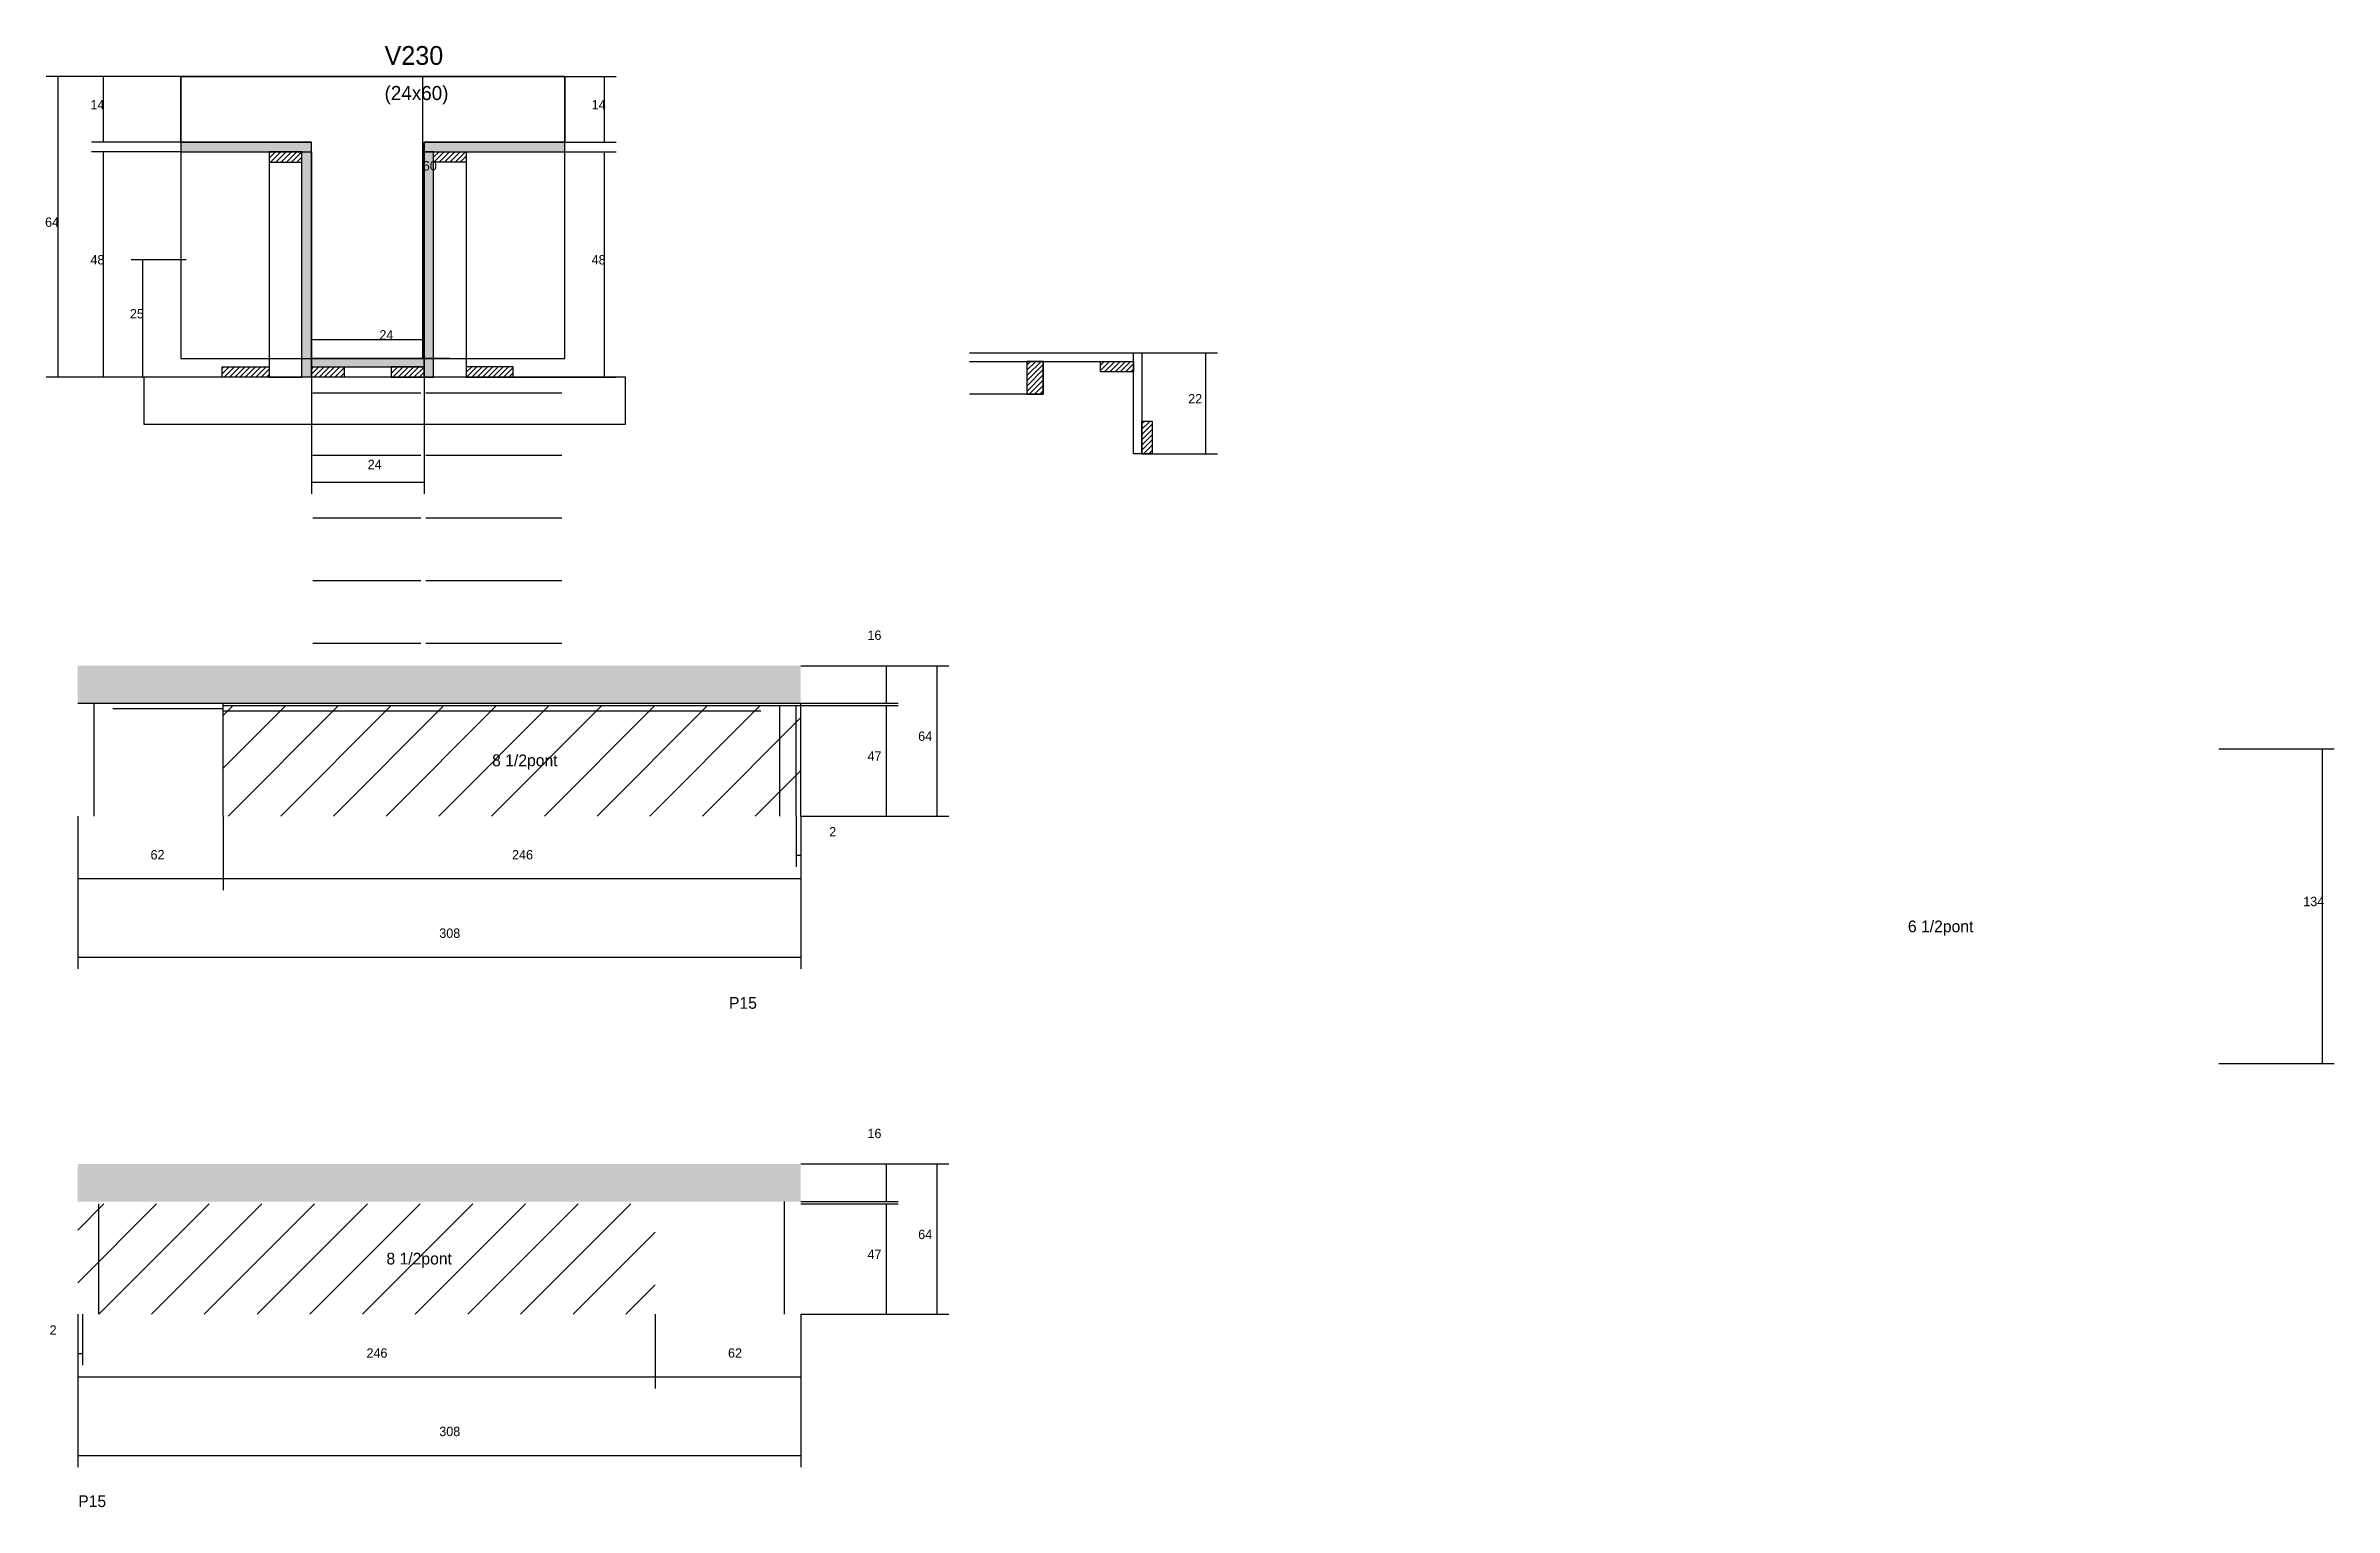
# Model space of a CAD drawing. Header units: metres. Extents: x -2848 to 22762, y -49062 to 1016.
# Drawn here: x -144 to 830, y -18209 to -17587 of the extents above; entities that cross this region are included whole.
import ezdxf

# ---------------------------------------------------------------- set-up
doc = ezdxf.new("R2010")
doc.units = ezdxf.units.M
for name, color, linetype in [('CONCRETO', 251, 'Continuous'), ('COTA', 4, 'Continuous'), ('Cota Seção (2x)', 4, 'Continuous'), ('Hachura', 253, 'Continuous'), ('Madeira', 126, 'Continuous'), ('NOMENCLATURA', 7, 'Continuous'), ('Painéis', 200, 'Continuous'), ('REAPROVEITAMENTO', 251, 'Continuous'), ('SARR_2.2x7', 40, 'Continuous'), ('Texto Seção', 7, 'Continuous')]:
    doc.layers.add(name, color=color, linetype=linetype)

msp = doc.modelspace()

# ---------------------------------------------------------------- texts
at = {"layer": 'COTA'}
for s, p in [('14', (-125.3, -17614)), ('14', (88.2, -17614)), ('64', (-144.6, -17664)), ('48', (-125.3, -17680)), ('48', (88.2, -17680)), ('25', (-108.5, -17703)), ('22', (342.3, -17739.2)), ('24', (-7.2, -17767.2)), ('16', (205.7, -17839.9)), ('47', (205.7, -17891.4)), ('64', (227.3, -17882.9)), ('2', (189.4, -17923.6)), ('62', (-99.7, -17933.4)), ('246', (54.3, -17933.4)), ('134', (817.3, -17953.3)), ('308', (23.3, -17966.8)), ('16', (205.7, -18052.1)), ('64', (227.3, -18095.1)), ('47', (205.7, -18103.6)), ('2', (-142.7, -18135.8)), ('246', (-7.7, -18145.6)), ('62', (146.3, -18145.6)), ('308', (23.3, -18179))]:
    msp.add_text(s, height=4, dxfattribs=at).set_placement(p)
at = {"layer": 'Cota Seção (2x)'}
for s, p in [('60', (16.3, -17640)), ('24', (-2.2, -17712))]:
    msp.add_text(s, height=4, dxfattribs=at).set_placement(p)
at = {"layer": 'NOMENCLATURA'}
for s, p in [('8 1/2pont', (45.8, -17893.7)), ('6 1/2pont', (648.9, -17964.4)), ('P15', (146.7, -17997)), ('8 1/2pont', (0.8, -18105.9)), ('P15', (-130.5, -18209.2))]:
    msp.add_text(s, height=5, dxfattribs=at).set_placement(p)
at = {"layer": 'Texto Seção'}
for s, height, p in [('V230', 8, (0, -17595)), ('(24x60)', 6, (0, -17610))]:
    msp.add_text(s, height=height, dxfattribs=at).set_placement(p)

# ---------------------------------------------------------------- hatches: boundary and pattern name
at = {"layer": 'COTA'}
h = msp.add_hatch(dxfattribs=at)
h.set_pattern_fill('AR-CONC', scale=0.03)
h.paths.add_polyline_path([(177.3, -17850.9), (177.3, -17866.9), (177.3, -17866.9), (-130.7, -17866.9), (-130.7, -17866.9), (-130.7, -17850.9), (-130.7, -17850.9), (177.3, -17850.9)])
h = msp.add_hatch(dxfattribs=at)
h.set_pattern_fill('AR-CONC', scale=0.03)
h.paths.add_polyline_path([(-130.7, -18063.1), (-130.7, -18079.1), (-130.7, -18079.1), (177.3, -18079.1), (177.3, -18079.1), (177.3, -18063.1), (177.3, -18063.1), (-130.7, -18063.1)])
at = {"layer": 'Hachura'}
h = msp.add_hatch(color=8, dxfattribs=at)
h.dxf.hatch_style = 1
h.paths.add_polyline_path([(-31.2, -17632), (-31.2, -17628), (-31.2, -17628), (-86.8, -17628), (-86.8, -17628), (-86.8, -17632), (-86.8, -17632), (-31.2, -17632)])
h = msp.add_hatch(dxfattribs=at)
h.set_pattern_fill('ANSI31', scale=0.5)
h.paths.add_polyline_path([(-35.2, -17636.4), (-35.2, -17632), (-35.2, -17632), (-49.2, -17632), (-49.2, -17632), (-49.2, -17636.4), (-49.2, -17636.4), (-35.2, -17636.4)])
h = msp.add_hatch(color=8, dxfattribs=at)
h.dxf.hatch_style = 1
h.paths.add_polyline_path([(-35.2, -17628), (-31.2, -17628), (-31.2, -17628), (-31.2, -17728), (-31.2, -17728), (-35.2, -17728), (-35.2, -17728), (-35.2, -17628)])
h = msp.add_hatch(color=8, dxfattribs=at)
h.dxf.hatch_style = 1
h.paths.add_polyline_path([(20.8, -17628), (16.8, -17628), (16.8, -17628), (16.8, -17728), (16.8, -17728), (20.8, -17728), (20.8, -17728), (20.8, -17628)])
h = msp.add_hatch(color=8, dxfattribs=at)
h.dxf.hatch_style = 1
h.paths.add_polyline_path([(76.8, -17632), (76.8, -17628), (76.8, -17628), (16.8, -17628), (16.8, -17628), (16.8, -17632), (16.8, -17632), (76.8, -17632)])
h = msp.add_hatch(dxfattribs=at)
h.set_pattern_fill('ANSI31', scale=0.5)
h.paths.add_polyline_path([(20.8, -17636.4), (20.8, -17632), (20.8, -17632), (34.8, -17632), (34.8, -17632), (34.8, -17636.4), (34.8, -17636.4), (20.8, -17636.4)])
h = msp.add_hatch(color=8, dxfattribs=at)
h.dxf.hatch_style = 1
h.paths.add_polyline_path([(16.8, -17723.6), (16.8, -17720), (16.8, -17720), (-31.2, -17720), (-31.2, -17720), (-31.2, -17723.6), (-31.2, -17723.6), (16.8, -17723.6)])
h = msp.add_hatch(dxfattribs=at)
h.set_pattern_fill('ANSI31', scale=0.5)
h.paths.add_polyline_path([(280.6, -17721.3), (273.6, -17721.3), (273.6, -17735.3), (280.6, -17735.3)])
h = msp.add_hatch(dxfattribs=at)
h.set_pattern_fill('ANSI31', scale=0.5)
h.paths.add_polyline_path([(305, -17721.3), (305, -17725.7), (305, -17725.7), (319, -17725.7), (319, -17725.7), (319, -17721.3), (319, -17721.3), (305, -17721.3)])
h = msp.add_hatch(dxfattribs=at)
h.set_pattern_fill('ANSI31', scale=0.5)
h.paths.add_polyline_path([(-69.2, -17728), (-69.2, -17723.6), (-69.2, -17723.6), (-49.2, -17723.6), (-49.2, -17723.6), (-49.2, -17728), (-49.2, -17728), (-69.2, -17728)])
h = msp.add_hatch(dxfattribs=at)
h.set_pattern_fill('ANSI31', scale=0.5)
h.paths.add_polyline_path([(-31.2, -17728), (-31.2, -17723.6), (-31.2, -17723.6), (-17.2, -17723.6), (-17.2, -17723.6), (-17.2, -17728), (-17.2, -17728), (-31.2, -17728)])
h = msp.add_hatch(dxfattribs=at)
h.set_pattern_fill('ANSI31', scale=0.5)
h.paths.add_polyline_path([(16.8, -17728), (16.8, -17723.6), (16.8, -17723.6), (2.8, -17723.6), (2.8, -17723.6), (2.8, -17728), (2.8, -17728), (16.8, -17728)])
h = msp.add_hatch(dxfattribs=at)
h.set_pattern_fill('ANSI31', scale=0.5)
h.paths.add_polyline_path([(54.8, -17728), (54.8, -17723.6), (54.8, -17723.6), (34.8, -17723.6), (34.8, -17723.6), (34.8, -17728), (34.8, -17728), (54.8, -17728)])
h = msp.add_hatch(dxfattribs=at)
h.set_pattern_fill('ANSI31', scale=0.5)
h.paths.add_polyline_path([(322.6, -17760.7), (327, -17760.7), (327, -17760.7), (327, -17746.7), (327, -17746.7), (322.6, -17746.7), (322.6, -17746.7), (322.6, -17760.7)])
at = {"layer": 'REAPROVEITAMENTO'}
h = msp.add_hatch(dxfattribs=at)
h.set_pattern_fill('ANSI31', scale=5)
h.paths.add_polyline_path([(177.3, -17914.9), (177.3, -17867.9), (177.3, -17867.9), (-68.7, -17867.9), (-68.7, -17867.9), (-68.7, -17914.9), (-68.7, -17914.9), (177.3, -17914.9)])
h = msp.add_hatch(dxfattribs=at)
h.set_pattern_fill('ANSI31', scale=5)
h.paths.add_polyline_path([(115.3, -18127.1), (115.3, -18080.1), (115.3, -18080.1), (-130.7, -18080.1), (-130.7, -18080.1), (-130.7, -18127.1), (-130.7, -18127.1), (115.3, -18127.1)])

# ---------------------------------------------------------------- linework, layer by layer
at = {"layer": 'CONCRETO'}
for points in [[(-86.8, -17628), (-86.8, -17600), (76.8, -17600), (76.8, -17628), (16.8, -17628), (16.8, -17720), (-31.2, -17720), (-31.2, -17628)], [(-86.8, -17720), (76.8, -17720), (76.8, -17600), (-86.8, -17600)]]:
    msp.add_lwpolyline(points, close=True, dxfattribs=at)
at = {"layer": 'COTA'}
for p, q in [((-86.8, -17600), (-144.1, -17600)), ((-139.1, -17728), (-139.1, -17600)), ((-86.8, -17600), (-124.8, -17600)), ((-119.8, -17628), (-119.8, -17600)), ((76.8, -17600), (98.7, -17600)), ((93.7, -17628), (93.7, -17600)), ((-86.8, -17628), (-124.8, -17628)), ((-86.8, -17632), (-124.8, -17632)), ((-119.8, -17728), (-119.8, -17632)), ((76.8, -17628), (98.7, -17628)), ((76.8, -17632), (98.7, -17632)), ((93.7, -17728), (93.7, -17632)), ((-84.5, -17678), (-108, -17678)), ((-103, -17728), (-103, -17678)), ((322.6, -17717.7), (354.8, -17717.7)), ((349.8, -17760.7), (349.8, -17717.7)), ((-64.8, -17728), (-144.1, -17728)), ((-64.8, -17728), (-124.8, -17728)), ((-84.5, -17728), (-108, -17728)), ((-31.2, -17728), (-31.2, -17777.7)), ((16.8, -17728), (16.8, -17777.7)), ((50.4, -17728), (98.7, -17728)), ((322.6, -17760.7), (354.8, -17760.7)), ((-31.2, -17772.7), (16.8, -17772.7)), ((177.3, -17850.9), (218.8, -17850.9)), ((177.3, -17850.9), (240.4, -17850.9)), ((213.8, -17866.9), (213.8, -17850.9)), ((235.4, -17914.9), (235.4, -17850.9)), ((177.3, -17866.9), (218.8, -17866.9)), ((177.3, -17867.9), (218.8, -17867.9)), ((213.8, -17914.9), (213.8, -17867.9)), ((781.4, -17886.3), (830.5, -17886.3)), ((825.5, -18020.3), (825.5, -17886.3)), ((-130.7, -17914.9), (-130.7, -17946.5)), ((-130.7, -17914.9), (-130.7, -17980)), ((-68.7, -17914.9), (-68.7, -17946.5)), ((-68.7, -17914.9), (-68.7, -17946.5)), ((175.3, -17914.9), (175.3, -17936.6)), ((177.3, -17914.9), (177.3, -17946.5)), ((177.3, -17914.9), (177.3, -17980)), ((177.3, -17914.9), (177.3, -17936.6)), ((177.3, -17914.9), (218.8, -17914.9)), ((177.3, -17914.9), (240.4, -17914.9)), ((175.3, -17931.6), (177.3, -17931.6)), ((-130.7, -17941.5), (-68.7, -17941.5)), ((-68.7, -17941.5), (177.3, -17941.5)), ((-130.7, -17975), (177.3, -17975)), ((781.4, -18020.3), (830.5, -18020.3)), ((177.3, -18063.1), (218.8, -18063.1)), ((177.3, -18063.1), (240.4, -18063.1)), ((213.8, -18079.1), (213.8, -18063.1)), ((235.4, -18127.1), (235.4, -18063.1)), ((177.3, -18079.1), (218.8, -18079.1)), ((177.3, -18080.1), (218.8, -18080.1)), ((213.8, -18127.1), (213.8, -18080.1)), ((-130.7, -18127.1), (-130.7, -18158.7)), ((-130.7, -18127.1), (-130.7, -18192.2)), ((-130.7, -18127.1), (-130.7, -18148.8)), ((-128.7, -18127.1), (-128.7, -18148.8)), ((115.3, -18127.1), (115.3, -18158.7)), ((115.3, -18127.1), (115.3, -18158.7)), ((177.3, -18127.1), (177.3, -18158.7)), ((177.3, -18127.1), (177.3, -18192.2)), ((177.3, -18127.1), (218.8, -18127.1)), ((177.3, -18127.1), (240.4, -18127.1)), ((-130.7, -18143.8), (-128.7, -18143.8)), ((-130.7, -18153.7), (115.3, -18153.7)), ((115.3, -18153.7), (177.3, -18153.7)), ((-130.7, -18187.2), (177.3, -18187.2))]:
    msp.add_line(p, q, dxfattribs=at)
at = {"layer": 'Cota Seção (2x)'}
for p, q in [((27.8, -17600), (11.3, -17600)), ((16.3, -17720), (16.3, -17600)), ((-31.2, -17728), (-31.2, -17707)), ((-31.2, -17712), (16.8, -17712)), ((16.8, -17728), (16.8, -17707)), ((27.8, -17720), (11.3, -17720))]:
    msp.add_line(p, q, dxfattribs=at)
at = {"layer": 'Madeira'}
for points in [[(-35.2, -17636.4), (-35.2, -17632), (-49.2, -17632), (-49.2, -17636.4)], [(-35.2, -17632), (-49.2, -17632), (-49.2, -17728), (-35.2, -17728)], [(20.8, -17636.4), (20.8, -17632), (34.8, -17632), (34.8, -17636.4)], [(20.8, -17632), (34.8, -17632), (34.8, -17728), (20.8, -17728)], [(280.6, -17735.3), (280.6, -17721.3), (273.6, -17721.3), (273.6, -17735.3)], [(305, -17721.3), (319, -17721.3), (319, -17725.7), (305, -17725.7)], [(-102.6, -17748), (102.6, -17748), (102.6, -17728), (-102.6, -17728)], [(-69.2, -17728), (-69.2, -17723.6), (-49.2, -17723.6), (-49.2, -17728)], [(-31.2, -17728), (-31.2, -17723.6), (-17.2, -17723.6), (-17.2, -17728)], [(16.8, -17728), (16.8, -17723.6), (2.8, -17723.6), (2.8, -17728)], [(54.8, -17728), (54.8, -17723.6), (34.8, -17723.6), (34.8, -17728)], [(322.6, -17760.7), (322.6, -17746.7), (327, -17746.7), (327, -17760.7)]]:
    msp.add_lwpolyline(points, close=True, dxfattribs=at)
msp.add_lwpolyline([(280.6, -17721.3), (280.6, -17735.3), (249.2, -17735.3)], dxfattribs=at)
at = {"layer": 'Painéis'}
for p, q in [((-86.8, -17628), (-31.2, -17628)), ((-31.2, -17632), (-31.2, -17628)), ((-31.2, -17728), (-31.2, -17632)), ((16.8, -17628), (76.8, -17628)), ((16.8, -17632), (16.8, -17628)), ((16.8, -17728), (16.8, -17632)), ((76.8, -17632), (76.8, -17628)), ((-31.2, -17720), (16.8, -17720)), ((-31.2, -17723.6), (-31.2, -17720)), ((16.8, -17723.6), (16.8, -17720)), ((249.1, -17717.7), (319, -17717.7)), ((249.2, -17721.3), (319, -17721.3)), ((-130.7, -17866.9), (-68.7, -17866.9)), ((-68.7, -17914.9), (-68.7, -17866.9)), ((-68.7, -17867.9), (177.3, -17867.9)), ((175.3, -17914.9), (175.3, -17867.9)), ((177.3, -17914.9), (177.3, -17867.9))]:
    msp.add_line(p, q, dxfattribs=at)
for points in [[(-31.2, -17632), (-31.2, -17628), (-86.8, -17628), (-86.8, -17632)], [(-35.2, -17632), (-31.2, -17632), (-31.2, -17728), (-35.2, -17728)], [(76.8, -17632), (76.8, -17628), (16.8, -17628), (16.8, -17632)], [(20.8, -17632), (16.8, -17632), (16.8, -17728), (20.8, -17728)], [(16.8, -17723.6), (16.8, -17720), (-31.2, -17720), (-31.2, -17723.6)], [(319, -17717.7), (322.6, -17717.7), (322.6, -17760.7), (319, -17760.7)]]:
    msp.add_lwpolyline(points, close=True, dxfattribs=at)
at = {"layer": 'SARR_2.2x7'}
for p, q in [((-30.5, -17734.62), (15.5, -17734.62)), ((17.5, -17734.62), (75.5, -17734.62)), ((-30.5, -17761.28), (15.5, -17761.28)), ((17.5, -17761.28), (75.5, -17761.28)), ((-30.5, -17787.93), (15.5, -17787.93)), ((17.5, -17787.93), (75.5, -17787.93)), ((-30.5, -17814.59), (15.5, -17814.59)), ((17.5, -17814.59), (75.5, -17814.59)), ((-30.5, -17841.24), (15.5, -17841.24)), ((17.5, -17841.24), (75.5, -17841.24)), ((-123.7, -17914.9), (-123.7, -17866.9)), ((-68.7, -17866.9), (177.3, -17866.9)), ((-68.7, -17867.9), (-68.7, -17866.9)), ((168.3, -17914.9), (168.3, -17867.9)), ((177.3, -17867.9), (177.3, -17866.9)), ((-115.7, -17869.1), (-68.7, -17869.1)), ((-68.7, -17870.1), (160.3, -17870.1)), ((-121.7, -18127.1), (-121.7, -18080.1)), ((170.3, -18127.1), (170.3, -18079.1))]:
    msp.add_line(p, q, dxfattribs=at)

msp.set_redraw_order([(e.dxf.handle, doc.entitydb.next_handle()) for e in msp.query("TEXT MTEXT ATTDEF DIMENSION ARC_DIMENSION")])  # texts and dimensions are drawn at this point

doc.saveas('drawing.dxf')
